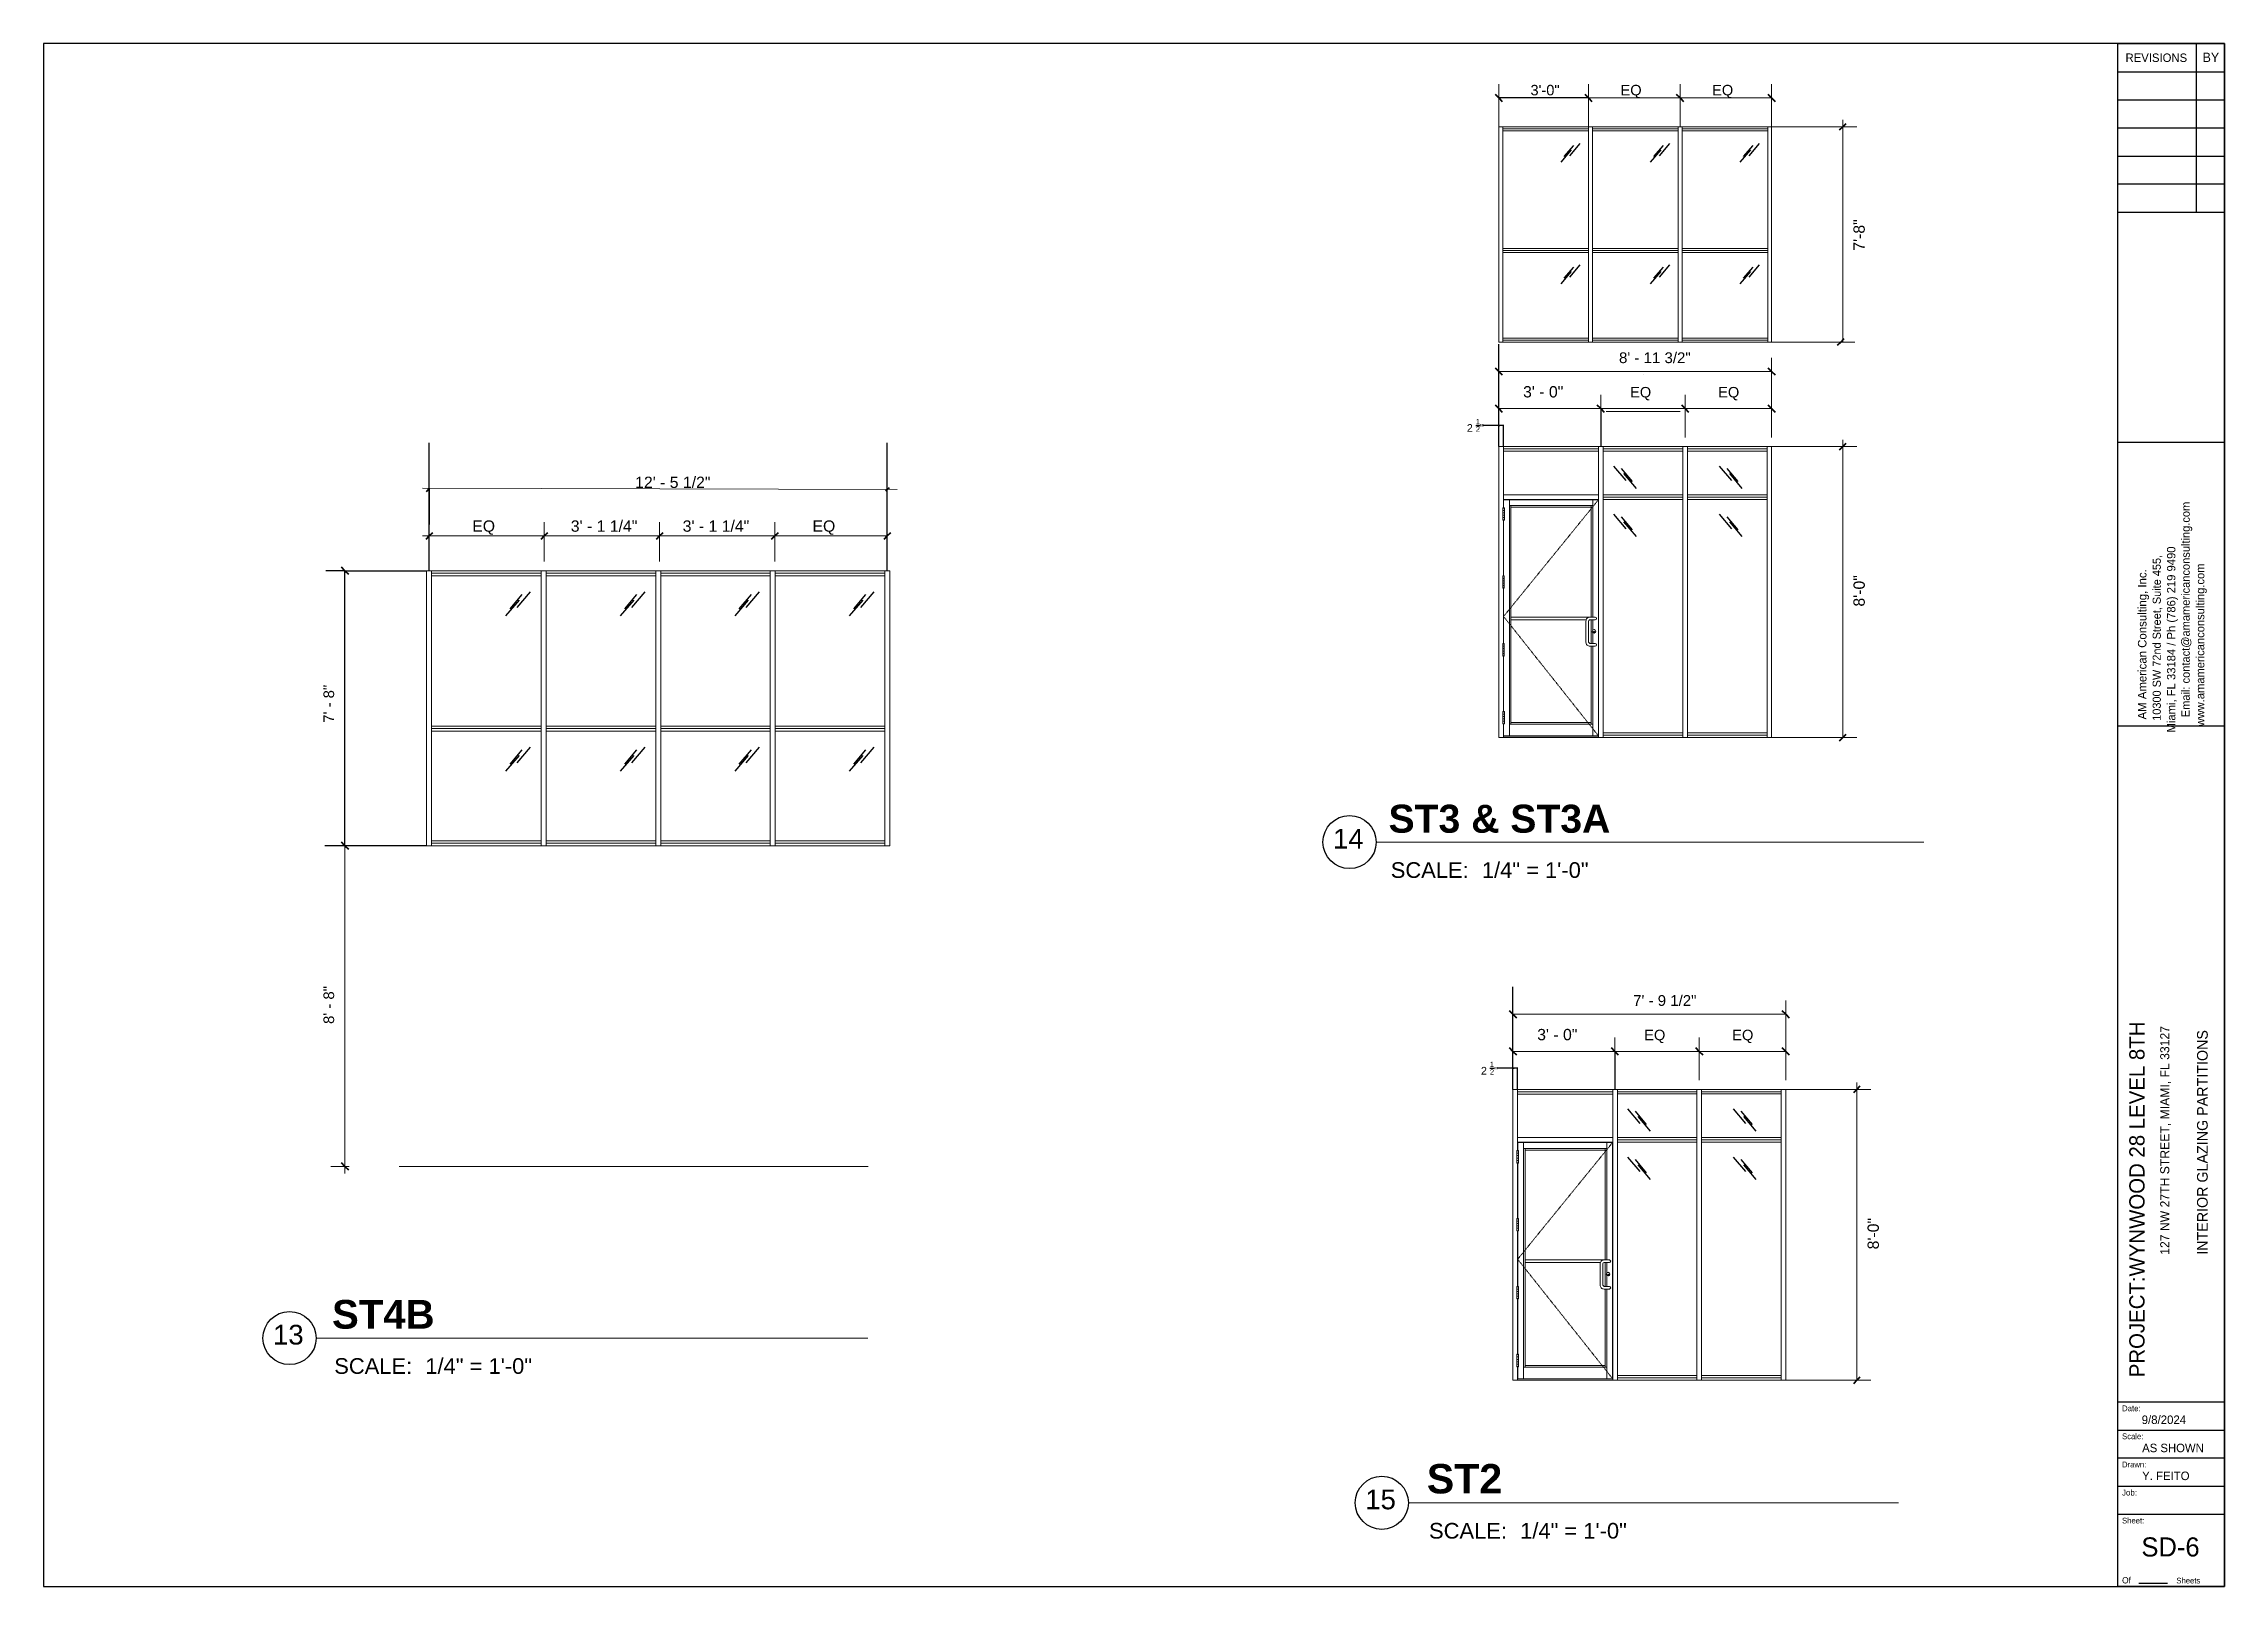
# Model space of a CAD drawing. Header units: inches. Extents: x -6061 to 13621, y -296 to 7483.
# Drawn here: x 4889 to 5596, y 5998 to 6498 of the extents above; entities that cross this region are included whole.
import ezdxf

# ---------------------------------------------------------------- set-up
doc = ezdxf.new("R2010")
doc.units = ezdxf.units.IN
doc.header["$MEASUREMENT"] = 0
doc.linetypes.add('HIDDEN', pattern=[0.375, 0.25, -0.125])
doc.layers.get('0').update_dxf_attribs({"linetype": 'CONTINUOUS'})
doc.layers.get('Defpoints').update_dxf_attribs({"color": 6, "linetype": 'CONTINUOUS', "lineweight": 15})
doc.styles.add('Arial$001H0', font='arial.ttf')
doc.styles.add('Arial$101H0', font='arialbd.ttf')
doc.styles.add('CIDFont+F1$001H0', font='')
doc.styles.add('CIDFont+F2$001H0', font='')
doc.styles.get('CIDFont+F1$001H0').set_extended_font_data('CIDFont+F1')
doc.styles.get('CIDFont+F2$001H0').set_extended_font_data('CIDFont+F2')
doc.dimstyles.get("Standard").update_dxf_attribs({"dimtxt": 0.18, "dimasz": 0.18, "dimexe": 0.18, "dimexo": 0.0625, "dimgap": 0.0625, "dimtad": 0, "dimtih": 1, "dimtoh": 1, "dimdec": 4, "dimzin": 0, "dimdsep": 46, "dimtxsty": 'Standard', "dimcen": 0.09, "dimadec": 0, "dimazin": 0, "dimtfac": 1, "dimtdec": 4, "dimtofl": 0, "dimtmove": 0, "dimatfit": 3, "dimfxl": 1, "dimtolj": 1, "dimtzin": 0, "dimlwd": -1, "dimlwe": -1, "dimarcsym": 0})

msp = doc.modelspace()

# ---------------------------------------------------------------- texts
at = {"color": 7, "true_color": 0x000007}
for s, height, style, p in [('REVISIONS', 2.745462, 'CIDFont+F1$001H0', (5564.18645, 6492.307)), ('BY', 3.001664, 'CIDFont+F1$001H0', (5589.20671, 6492.307)), ('3\'-0"', 3.40067, 'Arial$001H0', (5371.14046, 6481.47969)), ('EQ', 3.40067, 'Arial$001H0', (5400.34743, 6481.47969)), ('EQ', 3.40067, 'Arial$001H0', (5430.05967, 6481.47967)), ('8\' - 11 3/2"', 3.4905041, 'Arial$001H0', (5399.8727, 6394.62307)), ('3\' - 0"', 3.667117, 'Arial$001H0', (5368.75233, 6383.49024)), ('EQ', 3.40067, 'Arial$001H0', (5403.46237, 6383.49024)), ('EQ', 3.40067, 'Arial$001H0', (5432.02051, 6383.49024)), ('ST3 & ST3A', 9.087565, 'Arial$101H0', (5325.10523, 6242.31379)), ('14', 6.400615, 'Arial$001H0', (5307.07808, 6237.16101)), ('SCALE:', 5.086183, 'Arial$001H0', (5325.82605, 6227.65726)), ('1/4" = 1\'-0"', 5.0830544, 'Arial$001H0', (5355.37941, 6227.65726)), ('7\' - 9 1/2"', 3.4905041, 'Arial$001H0', (5404.44698, 6186.13604)), ('3\' - 0"', 3.667117, 'Arial$001H0', (5373.32662, 6175.00321)), ('EQ', 3.40067, 'Arial$001H0', (5408.03665, 6175.00321)), ('EQ', 3.40067, 'Arial$001H0', (5436.59479, 6175.00321)), ('ST4B', 9.315662, 'Arial$101H0', (4982.36967, 6081.44999)), ('13', 6.400615, 'Arial$001H0', (4963.2131, 6076.29704)), ('SCALE:', 5.086183, 'Arial$001H0', (4983.09248, 6066.79342)), ('1/4" = 1\'-0"', 5.0830544, 'Arial$001H0', (5012.64584, 6066.79342)), ('Date:', 1.885676, 'CIDFont+F1$001H0', (5563.05745, 6054.65001)), ('9/8/2024', 2.76745, 'CIDFont+F1$001H0', (5569.4281, 6050.52052)), ('Scale:', 1.867076, 'CIDFont+F1$001H0', (5563.05745, 6045.59524)), ('AS SHOWN', 2.746002, 'CIDFont+F1$001H0', (5569.58635, 6041.38737)), ('ST2', 9.54154, 'Arial$101H0', (5337.52701, 6028.01026)), ('Drawn:', 1.858902, 'CIDFont+F1$001H0', (5563.05745, 6036.46104)), ('Y. FEITO', 2.758454, 'CIDFont+F1$001H0', (5569.58635, 6032.33241)), ('15', 6.400615, 'Arial$001H0', (5317.54419, 6022.85748)), ('Job:', 1.920118, 'CIDFont+F1$001H0', (5563.05745, 6027.32685)), ('SCALE:', 5.086183, 'Arial$001H0', (5338.2478, 6013.35373)), ('1/4" = 1\'-0"', 5.0830544, 'Arial$001H0', (5367.8012, 6013.35373)), ('Sheet:', 1.863512, 'CIDFont+F1$001H0', (5563.05745, 6018.27208)), ('SD-6', 6.197286, 'CIDFont+F1$001H0', (5569.34121, 6007.55038)), ('Of', 2.05, 'CIDFont+F1$001H0', (5563.05745, 5998.81228)), ('Sheets', 1.85793, 'CIDFont+F1$001H0', (5580.69055, 5998.81228))]:
    msp.add_text(s, height=height, dxfattribs=dict(at, style=style)).set_placement(p)
for s, height, style, p in [('7\'-8"', 3.667117, 'Arial$001H0', (5479.5967, 6431.07898)), ('8\'-0"', 3.667117, 'Arial$001H0', (5479.5967, 6315.65361)), ('7\' - 8"', 3.456875, 'Arial$001H0', (4983.04681, 6277.99242)), ('8\' - 8"', 3.456875, 'Arial$001H0', (4983.04681, 6180.2816)), ('PROJECT:WYNWOOD 28 LEVEL 8TH', 4.9446233, 'CIDFont+F1$001H0', (5570.35545, 6065.69009)), ('127 NW 27TH STREET, MIAMI, FL 33127', 2.954715, 'CIDFont+F1$001H0', (5578.39817, 6105.40596)), ('INTERIOR GLAZING PARTITIONS', 3.4665729, 'CIDFont+F1$001H0', (5590.85224, 6105.40283)), ('8\'-0"', 3.667117, 'Arial$001H0', (5484.17098, 6107.16658))]:
    msp.add_text(s, height=height, rotation=90, dxfattribs=dict(at, style=style)).set_placement(p)
at = {"color": 7, "style": 'Arial$001H0'}
for s, height, p in [('12\' - 5 1/2"', 3.6671166, (5080.69339, 6354.13097)), ('EQ', 3.667117, (5027.85124, 6339.9358)), ('3\' - 1 1/4"', 3.6671166, (5059.83109, 6339.9358)), ('3\' - 1 1/4"', 3.6671166, (5096.12381, 6339.9358)), ('EQ', 3.667117, (5138.22579, 6339.9358))]:
    msp.add_text(s, height=height, dxfattribs=at).set_placement(p)
at = {"color": 146, "true_color": 0x105689, "style": 'CIDFont+F2$001H0'}
for s, height, p in [('Email: contact@amamericanconsulting.com', 2.6856395, (5585.02176, 6279.75208)), ('          10300 SW 72nd Street, Suite 455,', 2.6511926, (5575.63596, 6268.76193)), ('      Miami, FL 33184 / Ph (786) 219 9490', 2.7228606, (5580.36406, 6268.76193)), ('          AM American Consulting, Inc.', 2.766954, (5570.97949, 6268.76193)), ('        www.amamericanconsulting.com', 2.7028453, (5589.74736, 6268.76193))]:
    msp.add_text(s, height=height, rotation=90, dxfattribs=at).set_placement(p)

# ---------------------------------------------------------------- blocks, each defined once
blk = doc.blocks.new('*U52')
at = {"lineweight": 5, "ltscale": 0.5}
blk.add_line((22995, -3896.69), (23033.25, -3896.69), dxfattribs=at)
at = {"lineweight": 5}
for p, q in [((22995, -3896.69), (22995, -3992.69)), ((22995, -3898.44), (23033.25, -3898.44)), ((22995, -3990.94), (23033.25, -3990.94)), ((22995, -3992.69), (23033.25, -3992.69))]:
    blk.add_line(p, q, dxfattribs=at)
at = {"color": 8, "lineweight": 5}
for p, q in [((23033.25, -3897.56), (22995, -3897.56)), ((23033.25, -3951.81), (22995, -3951.81)), ((23033.25, -3991.81), (22995, -3991.81))]:
    blk.add_line(p, q, dxfattribs=at)
at = {"lineweight": 5}
for points in [[(23035, -3992.69), (23033.25, -3992.69), (23033.25, -3896.69), (23035, -3896.69)], [(23033.25, -3950.94), (22995, -3950.94), (22995, -3952.69), (23033.25, -3952.69)]]:
    blk.add_lwpolyline(points, close=True, dxfattribs=at)
at = {"color": 8, "ltscale": 0.008}
for points in [[(23025.57, -3906.92), (23020.85, -3912.47)], [(23026.54, -3904.97), (23022.32, -3909.95)], [(23029.44, -3904.04), (23024.77, -3909.55)], [(23026.54, -3959.22), (23022.32, -3964.2)], [(23029.44, -3958.29), (23024.77, -3963.8)], [(23025.57, -3961.17), (23020.85, -3966.72)]]:
    blk.add_lwpolyline(points, dxfattribs=at)
at = {"layer": 'Defpoints', "color": 6, "lineweight": 5}
blk.add_lwpolyline([(22995, -3896.69), (22993.25, -3896.69), (22993.25, -3992.69), (22995, -3992.69)], dxfattribs=at)
blk = doc.blocks.new('*U53')
at = {"lineweight": 5, "ltscale": 0.5}
blk.add_line((22995, -3896.69), (23033.25, -3896.69), dxfattribs=at)
at = {"lineweight": 5}
for p, q in [((22995, -3896.69), (22995, -3992.69)), ((22995, -3898.44), (23033.25, -3898.44)), ((22995, -3990.94), (23033.25, -3990.94)), ((22995, -3992.69), (23033.25, -3992.69))]:
    blk.add_line(p, q, dxfattribs=at)
at = {"color": 8, "lineweight": 5}
for p, q in [((23033.25, -3897.56), (22995, -3897.56)), ((23033.25, -3951.81), (22995, -3951.81)), ((23033.25, -3991.81), (22995, -3991.81))]:
    blk.add_line(p, q, dxfattribs=at)
at = {"lineweight": 5}
for points in [[(23035, -3992.69), (23033.25, -3992.69), (23033.25, -3896.69), (23035, -3896.69)], [(23033.25, -3950.94), (22995, -3950.94), (22995, -3952.69), (23033.25, -3952.69)]]:
    blk.add_lwpolyline(points, close=True, dxfattribs=at)
at = {"color": 8, "ltscale": 0.008}
for points in [[(23025.57, -3906.92), (23020.85, -3912.47)], [(23026.54, -3904.97), (23022.32, -3909.95)], [(23029.44, -3904.04), (23024.77, -3909.55)], [(23026.54, -3959.22), (23022.32, -3964.2)], [(23029.44, -3958.29), (23024.77, -3963.8)], [(23025.57, -3961.17), (23020.85, -3966.72)]]:
    blk.add_lwpolyline(points, dxfattribs=at)
at = {"layer": 'Defpoints', "color": 6, "lineweight": 5}
blk.add_lwpolyline([(22995, -3896.69), (22993.25, -3896.69), (22993.25, -3992.69), (22995, -3992.69)], dxfattribs=at)
blk = doc.blocks.new('*U54')
at = {"lineweight": 5, "ltscale": 0.5}
blk.add_line((22995, -3896.69), (23033.25, -3896.69), dxfattribs=at)
at = {"lineweight": 5}
for p, q in [((22995, -3896.69), (22995, -3992.69)), ((22995, -3898.44), (23033.25, -3898.44)), ((22995, -3990.94), (23033.25, -3990.94)), ((22995, -3992.69), (23033.25, -3992.69))]:
    blk.add_line(p, q, dxfattribs=at)
at = {"color": 8, "lineweight": 5}
for p, q in [((23033.25, -3897.56), (22995, -3897.56)), ((23033.25, -3951.81), (22995, -3951.81)), ((23033.25, -3991.81), (22995, -3991.81))]:
    blk.add_line(p, q, dxfattribs=at)
at = {"lineweight": 5}
for points in [[(23035, -3992.69), (23033.25, -3992.69), (23033.25, -3896.69), (23035, -3896.69)], [(23033.25, -3950.94), (22995, -3950.94), (22995, -3952.69), (23033.25, -3952.69)]]:
    blk.add_lwpolyline(points, close=True, dxfattribs=at)
at = {"color": 8, "ltscale": 0.008}
for points in [[(23025.57, -3906.92), (23020.85, -3912.47)], [(23026.54, -3904.97), (23022.32, -3909.95)], [(23029.44, -3904.04), (23024.77, -3909.55)], [(23026.54, -3959.22), (23022.32, -3964.2)], [(23029.44, -3958.29), (23024.77, -3963.8)], [(23025.57, -3961.17), (23020.85, -3966.72)]]:
    blk.add_lwpolyline(points, dxfattribs=at)
at = {"layer": 'Defpoints', "color": 6, "lineweight": 5}
blk.add_lwpolyline([(22995, -3896.69), (22993.25, -3896.69), (22993.25, -3992.69), (22995, -3992.69)], dxfattribs=at)
blk = doc.blocks.new('*U55')
at = {"lineweight": 5, "ltscale": 0.5}
blk.add_line((22995, -3896.69), (23033.25, -3896.69), dxfattribs=at)
at = {"color": 8, "lineweight": 5}
for p, q in [((23033.25, -3897.56), (22995, -3897.56)), ((23033.25, -3951.81), (22995, -3951.81)), ((23033.25, -3991.81), (22995, -3991.81))]:
    blk.add_line(p, q, dxfattribs=at)
at = {"lineweight": 5}
for p, q in [((22995, -3898.44), (23033.25, -3898.44)), ((22995, -3990.94), (23033.25, -3990.94)), ((22995, -3992.69), (23033.25, -3992.69))]:
    blk.add_line(p, q, dxfattribs=at)
for points in [[(22995, -3992.69), (22993.25, -3992.69), (22993.25, -3896.69), (22995, -3896.69)], [(23035, -3992.69), (23033.25, -3992.69), (23033.25, -3896.69), (23035, -3896.69)], [(23033.25, -3950.94), (22995, -3950.94), (22995, -3952.69), (23033.25, -3952.69)]]:
    blk.add_lwpolyline(points, close=True, dxfattribs=at)
at = {"color": 8, "ltscale": 0.008}
for points in [[(23025.57, -3906.92), (23020.85, -3912.47)], [(23026.54, -3904.97), (23022.32, -3909.95)], [(23029.44, -3904.04), (23024.77, -3909.55)], [(23026.54, -3959.22), (23022.32, -3964.2)], [(23029.44, -3958.29), (23024.77, -3963.8)], [(23025.57, -3961.17), (23020.85, -3966.72)]]:
    blk.add_lwpolyline(points, dxfattribs=at)
blk = doc.blocks.new('*U51')
at = {"lineweight": 5}
for p, q in [((22993.25, -3884.44), (23032.75, -3884.44)), ((22993.25, -3884.44), (22993.25, -3994.44)), ((22995, -3884.44), (22995, -3994.44)), ((22995, -3886.19), (23031, -3886.19)), ((22995, -3904.44), (23031, -3904.44)), ((22997.82, -3906.76), (22997.82, -3948.94)), ((23031.25, -3907.59), (23030.65, -3907.59)), ((23031.25, -3907.59), (23031.25, -3912.29)), ((23031.29, -3933.27), (23030.69, -3933.27)), ((23031.29, -3933.27), (23031.29, -3937.97)), ((23031.29, -3958.95), (23030.69, -3958.95)), ((23031.29, -3958.95), (23031.29, -3963.65)), ((23031.25, -3984.63), (23030.65, -3984.63)), ((23031.25, -3984.63), (23031.25, -3989.33)), ((23032.75, -3994.44), (22993.25, -3994.44)), ((23031, -3993.94), (22995, -3993.94))]:
    blk.add_line(p, q, dxfattribs=at)
at = {"lineweight": 5, "extrusion": (0, 1, 0)}
for p, q in [((23031, -3907.59), (23031, -3884.44)), ((23032.75, -3994.44), (23032.75, -3884.44)), ((22995.04, -3993.86), (22995.04, -3904.51)), ((22995.04, -3904.51), (23030.96, -3904.51)), ((22997.22, -3948.94), (22997.22, -3904.56)), ((22997.22, -3906.76), (23028.78, -3906.76)), ((22997.82, -3907.39), (23028.18, -3907.39)), ((23028.18, -3989.43), (23028.18, -3906.76)), ((23028.78, -3993.86), (23028.78, -3904.51)), ((23030.65, -3907.69), (23031.25, -3907.69)), ((23030.65, -3908.59), (23031.25, -3908.59)), ((23030.96, -3907.59), (23030.96, -3904.51)), ((23031.25, -3909.49), (23030.65, -3909.49)), ((23031.25, -3910.39), (23030.65, -3910.39)), ((23031.25, -3911.29), (23030.65, -3911.29)), ((23030.65, -3912.19), (23031.25, -3912.19)), ((23030.96, -3933.27), (23030.96, -3912.29)), ((23031, -3933.27), (23031, -3912.29)), ((23030.69, -3933.37), (23031.29, -3933.37)), ((23030.69, -3934.27), (23031.29, -3934.27)), ((23031.29, -3935.17), (23030.69, -3935.17)), ((23031.29, -3936.07), (23030.69, -3936.07)), ((23031.29, -3936.97), (23030.69, -3936.97)), ((23030.69, -3937.87), (23031.29, -3937.87)), ((23030.96, -3958.95), (23030.96, -3937.97)), ((23031, -3958.95), (23031, -3937.97)), ((22997.22, -3953.8), (22997.22, -3949.94)), ((22997.82, -3958.94), (22997.82, -3949.94)), ((22997.22, -3958.94), (22997.22, -3954.8)), ((22997.22, -3993.86), (22997.22, -3959.94)), ((22997.82, -3989.43), (22997.82, -3959.94)), ((23030.69, -3959.05), (23031.29, -3959.05)), ((23030.69, -3959.95), (23031.29, -3959.95)), ((23031.29, -3960.85), (23030.69, -3960.85)), ((23031.29, -3961.75), (23030.69, -3961.75)), ((23031.29, -3962.65), (23030.69, -3962.65)), ((23030.69, -3963.55), (23031.29, -3963.55)), ((23030.96, -3984.63), (23030.96, -3963.65)), ((23031, -3984.63), (23031, -3963.65)), ((22997.22, -3989.43), (23028.78, -3989.43)), ((22997.82, -3988.8), (23028.18, -3988.8)), ((23025.71, -3989.37), (23025.71, -3989.37)), ((23030.65, -3984.73), (23031.25, -3984.73)), ((23031.25, -3985.63), (23030.65, -3985.63)), ((23031.25, -3986.53), (23030.65, -3986.53)), ((23031.25, -3987.43), (23030.65, -3987.43)), ((23030.65, -3988.33), (23031.25, -3988.33)), ((23030.65, -3989.23), (23031.25, -3989.23)), ((23030.96, -3993.86), (23030.96, -3989.33)), ((23031, -3994.44), (23031, -3989.33)), ((22995.04, -3993.86), (23030.96, -3993.86))]:
    blk.add_line(p, q, dxfattribs=at)
at = {"color": 8, "lineweight": 5}
blk.add_line((23031, -3885.31), (22995, -3885.31), dxfattribs=at)
at = {"lineweight": 5, "ltscale": 0.5}
blk.add_line((22995, -3902.69), (23031, -3902.69), dxfattribs=at)
at = {"color": 251, "linetype": 'HIDDEN', "lineweight": 5, "true_color": 0x636466}
for q in [(22995.04, -3904.51), (22995.04, -3993.86)]:
    blk.add_line((23030.96, -3948.67), q, dxfattribs=at)
at = {"color": 1, "lineweight": 5}
for p, q in [((22998.29, -3948.94), (23028.18, -3948.94)), ((22999.7, -3949.94), (23028.18, -3949.94))]:
    blk.add_line(p, q, dxfattribs=at)
at = {"lineweight": 5}
for points in [[(23031.25, -3912.29), (23030.65, -3912.29), (23030.65, -3907.59)], [(23031.29, -3937.97), (23030.69, -3937.97), (23030.69, -3933.27)], [(23031.29, -3963.65), (23030.69, -3963.65), (23030.69, -3958.95)], [(23031.25, -3989.33), (23030.65, -3989.33), (23030.65, -3984.63)]]:
    blk.add_lwpolyline(points, dxfattribs=at)
at = {"color": 1, "lineweight": 5}
blk.add_lwpolyline([(22998.29, -3948.94), (22996.29, -3948.94, 1), (22996.29, -3949.94), (22998.29, -3949.94, -0.414214), (22998.79, -3950.44), (22998.79, -3958.44), (22998.29, -3958.94), (22996.29, -3958.94, 1), (22996.29, -3959.94), (22998.29, -3959.94, 0.414214), (22999.79, -3958.44), (22999.79, -3950.44, 0.414214)], format="xyb", close=True, dxfattribs=at)
at = {"lineweight": 5}
blk.add_polyline3d([(22997.36, -3954.35, 0), (22997.31, -3954.35, 0), (22997.31, -3954.64, 0), (22997.36, -3954.64, 0)], close=True, dxfattribs=at)
for centre, radius in [((22996.76, -3954.3), 0.682), ((22996.76, -3954.3), 0.635), ((22996.76, -3954.52), 0.218)]:
    blk.add_circle(centre, radius, dxfattribs=at)
for centre, start, end in [((22996.75, -3954.54), 104.39871, 255.60129), ((22997.33, -3954.54), 284.39871, 75.60129)]:
    blk.add_arc(centre, 0.0919, start, end, dxfattribs=at)
blk = doc.blocks.new('_CLOSEDFILLED')
at = {"color": 0, "lineweight": -2, "true_color": 0x000000}
blk.add_line((-1, 0), (-2, 0), dxfattribs=at)
blk.add_solid([(-1, 0.2), (0, 0), (-1, 0.2), (-1, -0.2)], dxfattribs=at)
blk = doc.blocks.new('*D76')
at = {"color": 0, "transparency": 16777216}
for p, q in [((5365.46, 6165.95), (5360.48, 6165.95)), ((5365.46, 6159.13), (5365.46, 6166.13)), ((5366.78, 6165.95), (5365.64, 6165.95)), ((5366.96, 6159.13), (5366.96, 6166.13))]:
    blk.add_line(p, q, dxfattribs=at)
at = {"layer": 'Defpoints', "color": 0, "transparency": 16777216}
for p in [(5365.46, 6165.95), (5365.46, 6159.07), (5366.96, 6159.07)]:
    blk.add_point(p, dxfattribs=at)
at = {"color": 0, "transparency": 16777216, "xscale": 0.18, "yscale": 0.18, "zscale": 0.18, "rotation": 180}
blk.add_blockref('_CLOSEDFILLED', (5365.46, 6165.95), dxfattribs=at)
at = {"color": 0, "transparency": 16777216, "xscale": 0.18, "yscale": 0.18, "zscale": 0.18}
blk.add_blockref('_CLOSEDFILLED', (5366.96, 6165.95), dxfattribs=at)
at = {"color": 0, "transparency": 16777216, "insert": (5357.83, 6165.95), "char_height": 2.5, "attachment_point": 5, "style": 'Arial$001H0'}
blk.add_mtext('2 {\\H0.7x;\\S1/2;}"', dxfattribs=at)
blk = doc.blocks.new('*D77')
at = {"color": 0, "transparency": 16777216}
for p, q in [((5360.89, 6374.44), (5355.9, 6374.44)), ((5360.89, 6367.61), (5360.89, 6374.62)), ((5362.21, 6374.44), (5361.07, 6374.44)), ((5362.39, 6367.61), (5362.39, 6374.62))]:
    blk.add_line(p, q, dxfattribs=at)
at = {"layer": 'Defpoints', "color": 0, "transparency": 16777216}
for p in [(5360.89, 6374.44), (5360.89, 6367.55), (5362.39, 6367.55)]:
    blk.add_point(p, dxfattribs=at)
at = {"color": 0, "transparency": 16777216, "xscale": 0.18, "yscale": 0.18, "zscale": 0.18, "rotation": 180}
blk.add_blockref('_CLOSEDFILLED', (5360.89, 6374.44), dxfattribs=at)
at = {"color": 0, "transparency": 16777216, "xscale": 0.18, "yscale": 0.18, "zscale": 0.18}
blk.add_blockref('_CLOSEDFILLED', (5362.39, 6374.44), dxfattribs=at)
at = {"color": 0, "transparency": 16777216, "insert": (5353.26, 6374.44), "char_height": 2.5, "attachment_point": 5, "style": 'Arial$001H0'}
blk.add_mtext('2 {\\H0.7x;\\S1/2;}"', dxfattribs=at)

# ---------------------------------------------------------------- dimensions: what is measured, and where the dimension line sits
at = {"color": 7}
for base, p1, p2, picture, middle in [((5360.88611, 6374.43613), (5362.38717, 6367.55231), (5360.88611, 6367.55231), '*D77', (5353.25911, 6374.43613)), ((5365.46039, 6165.94911), (5366.96146, 6159.06528), (5365.46039, 6159.06528), '*D76', (5357.83339, 6165.94911))]:
    dim = msp.add_linear_dim(base=base, p1=p1, p2=p2, angle=180, text='2 {\\H0.7x;\\S1/2;}"', dimstyle='Standard', override={"dimtxt": 2.5, "dimzin": 8, "dimtxsty": 'Arial$001H0', "dimtdec": 2, "dimtofl": 1, "dimtolj": 0, "dimtzin": 8}, dxfattribs=at)
    dim.commit()
    dim.dimension.update_dxf_attribs({"geometry": picture, "text_midpoint": middle, "dimtype": 160})

# ---------------------------------------------------------------- linework, layer by layer
at = {"color": 7, "linetype": 'Continuous', "lineweight": 25, "true_color": 0x000007}
for p, q in [((5561.62757, 6498.25415), (5596.25808, 6498.25415)), ((5561.62757, 6498.25412), (5561.62757, 5997.85915)), ((5587.12388, 6498.25412), (5587.12388, 6443.60783)), ((5561.62757, 6489.11994), (5596.25808, 6489.11994)), ((5561.62757, 6479.98575), (5596.25808, 6479.98575)), ((5561.62757, 6470.93099), (5596.25808, 6470.93099)), ((5561.62757, 6461.7968), (5596.25808, 6461.7968)), ((5561.62757, 6452.74202), (5596.25808, 6452.74202)), ((5561.62757, 6443.60783), (5596.25808, 6443.60783)), ((5561.62757, 6369.02515), (5596.25808, 6369.02515)), ((5561.62757, 6369.02515), (5596.25808, 6369.02515)), ((5561.62757, 6276.96836), (5596.25808, 6276.96836)), ((5596.25808, 6057.58883), (5561.62757, 6057.58883)), ((5596.25808, 6048.45464), (5561.62757, 6048.45464)), ((5596.25808, 6039.39987), (5561.62757, 6039.39987)), ((5596.25808, 6030.26568), (5561.62757, 6030.26568)), ((5596.25808, 6021.21091), (5561.62757, 6021.21091)), ((5568.45836, 5998.89171), (5577.83084, 5998.89171))]:
    msp.add_line(p, q, dxfattribs=at)
at = {"color": 7, "linetype": 'Continuous', "lineweight": 40, "true_color": 0x000007}
for p, q in [((5360.88611, 6480.62256), (5359.76484, 6481.74382)), ((5360.88611, 6480.62256), (5362.00738, 6479.50129)), ((5389.9623, 6480.62256), (5388.84103, 6481.74382)), ((5389.9623, 6480.62256), (5391.08357, 6479.50129)), ((5419.67454, 6480.62256), (5418.55327, 6481.74382)), ((5419.67454, 6480.62255), (5418.55327, 6481.74381)), ((5419.67454, 6480.62256), (5420.7958, 6479.50129)), ((5419.67454, 6480.62255), (5420.7958, 6479.50128)), ((5449.38677, 6480.62255), (5448.2655, 6481.74381)), ((5449.38677, 6480.62255), (5450.50804, 6479.50128)), ((5472.45283, 6471.25196), (5471.33157, 6470.13069)), ((5472.45283, 6471.25196), (5473.5741, 6472.37322)), ((5471.81679, 6401.46909), (5472.93806, 6402.59036)), ((5471.81679, 6401.46909), (5470.69553, 6400.34783)), ((5360.88611, 6391.89982), (5359.76484, 6393.02109)), ((5360.88611, 6391.89982), (5362.00738, 6390.77855)), ((5449.38677, 6391.89982), (5448.2655, 6393.02109)), ((5449.38677, 6391.89982), (5450.50804, 6390.77855)), ((5360.88611, 6379.88625), (5359.76484, 6381.00751)), ((5360.88611, 6379.88625), (5362.00738, 6378.76498)), ((5393.94831, 6379.88625), (5392.82704, 6381.00751)), ((5393.94831, 6379.88625), (5392.82704, 6381.00751)), ((5393.94831, 6379.88625), (5395.06958, 6378.76498)), ((5393.94831, 6379.88625), (5395.06958, 6378.76498)), ((5421.3264, 6379.88625), (5420.20513, 6381.00751)), ((5421.3264, 6379.88625), (5422.44767, 6378.76498)), ((5449.38677, 6379.88625), (5448.2655, 6381.00751)), ((5449.38677, 6379.88625), (5450.50804, 6378.76498)), ((5472.45283, 6367.55231), (5471.33157, 6366.43104)), ((5472.45283, 6367.55231), (5473.5741, 6368.67358)), ((5013.99177, 6354.03242), (5012.8705, 6352.91115)), ((5163.05726, 6354.20089), (5161.936, 6353.07962)), ((5013.91168, 6338.57495), (5015.03294, 6339.69622)), ((5051.23385, 6338.57495), (5052.35511, 6339.69622)), ((5088.63611, 6338.57495), (5089.75738, 6339.69622)), ((5126.03837, 6338.57495), (5127.15964, 6339.69622)), ((5162.49663, 6338.57495), (5163.6179, 6339.69622)), ((5013.91168, 6338.57495), (5012.79041, 6337.45368)), ((5051.23385, 6338.57495), (5050.11258, 6337.45368)), ((5088.63611, 6338.57495), (5087.51484, 6337.45368)), ((5126.03837, 6338.57495), (5124.83702, 6337.45368)), ((5162.49663, 6338.57495), (5161.37536, 6337.45368)), ((4986.57094, 6327.28219), (4985.44968, 6328.40346)), ((4986.57094, 6327.28219), (4987.69221, 6326.16092)), ((5472.45283, 6273.20024), (5471.33157, 6271.99889)), ((5472.45283, 6273.20024), (5473.5741, 6274.32151)), ((4986.57094, 6238.10719), (4985.44968, 6239.22846)), ((4986.57094, 6238.10719), (4987.69221, 6236.98592)), ((5365.46039, 6183.41279), (5364.33912, 6184.53406)), ((5365.46039, 6183.41279), (5366.58166, 6182.29153)), ((5453.96105, 6183.41279), (5452.83979, 6184.53406)), ((5453.96105, 6183.41279), (5455.08232, 6182.29153)), ((5365.46039, 6171.39922), (5364.33912, 6172.52049)), ((5365.46039, 6171.39922), (5366.58166, 6170.27795)), ((5398.52259, 6171.39922), (5397.40132, 6172.52049)), ((5398.52259, 6171.39922), (5397.40132, 6172.52049)), ((5398.52259, 6171.39922), (5399.64386, 6170.27795)), ((5398.52259, 6171.39922), (5399.64386, 6170.27795)), ((5425.90068, 6171.39922), (5424.77942, 6172.52049)), ((5425.90068, 6171.39922), (5427.02195, 6170.27795)), ((5453.96105, 6171.39922), (5452.83979, 6172.52049)), ((5453.96105, 6171.39922), (5455.08232, 6170.27795)), ((5477.02712, 6159.06528), (5475.90585, 6157.94401)), ((5477.02712, 6159.06528), (5478.14838, 6160.18655)), ((4986.57094, 6134.06963), (4985.44968, 6135.1909)), ((4986.57094, 6134.06963), (4987.69221, 6132.94836)), ((5477.02712, 6064.71321), (5475.90585, 6063.51186)), ((5477.02712, 6064.71321), (5478.14838, 6065.83448))]:
    msp.add_line(p, q, dxfattribs=at)
at = {"color": 7, "linetype": 'Continuous', "lineweight": 9, "true_color": 0x000007}
for p, q in [((5360.88611, 6480.62256), (5360.88611, 6485.10763)), ((5360.88611, 6480.62256), (5360.88611, 6471.25197)), ((5389.9623, 6480.62256), (5389.9623, 6485.10763)), ((5389.9623, 6480.62256), (5389.9623, 6471.25197)), ((5419.67454, 6480.62256), (5389.9623, 6480.62256)), ((5419.67454, 6480.62256), (5419.67454, 6485.10763)), ((5419.67454, 6480.62255), (5419.67454, 6485.10761)), ((5419.67454, 6480.62256), (5419.67454, 6471.25197)), ((5419.67454, 6480.62255), (5419.67454, 6471.25196)), ((5449.38677, 6480.62255), (5419.67454, 6480.62255)), ((5449.38677, 6480.62255), (5449.38677, 6485.10761)), ((5449.38677, 6480.62255), (5449.38677, 6471.25196)), ((5472.45283, 6473.49449), (5472.45283, 6401.46909)), ((5472.45283, 6471.25196), (5449.38677, 6471.25196)), ((5472.45283, 6471.25196), (5477.01799, 6471.25196)), ((5471.81679, 6401.46909), (5448.75073, 6401.46909)), ((5449.38677, 6391.89982), (5449.38677, 6396.38489)), ((5471.81679, 6401.46909), (5476.38195, 6401.46909)), ((5449.38677, 6391.89982), (5360.88611, 6391.89982)), ((5407.75157, 6390.92316), (5407.75157, 6390.92316)), ((5449.38677, 6391.89982), (5449.38677, 6370.51566)), ((5393.94831, 6379.88625), (5393.94831, 6384.37131)), ((5393.94831, 6379.88625), (5393.94831, 6384.37131)), ((5421.3264, 6379.88625), (5421.3264, 6384.37132)), ((5449.38677, 6379.88625), (5449.38677, 6384.37131)), ((5396.19084, 6379.88625), (5360.88611, 6379.88625)), ((5428.6275, 6379.88625), (5391.70578, 6379.88625)), ((5395.65791, 6378.90958), (5419.68506, 6378.90958)), ((5421.3264, 6379.88625), (5421.3264, 6370.51566)), ((5449.38677, 6379.88625), (5428.6275, 6379.88625)), ((5449.38677, 6379.88625), (5449.38677, 6370.51566)), ((5472.45283, 6367.55231), (5449.38677, 6367.55231)), ((5472.45283, 6369.79484), (5472.45283, 6273.2057)), ((5472.45283, 6367.55231), (5477.01799, 6367.55231)), ((5407.75157, 6366.9761), (5407.75157, 6366.9761)), ((5011.74923, 6354.03242), (5165.68317, 6353.63196)), ((5013.99177, 6354.03242), (5013.91168, 6330.32563)), ((5013.91168, 6338.57495), (5013.91168, 6343.06002)), ((5051.23385, 6338.57495), (5051.23385, 6343.06002)), ((5088.63611, 6338.57495), (5088.63611, 6343.06002)), ((5126.03837, 6338.57495), (5126.03837, 6343.06002)), ((5011.66914, 6338.57495), (5051.23385, 6338.57495)), ((5013.91168, 6338.57495), (5013.91168, 6330.32563)), ((5051.23385, 6338.57495), (5088.63611, 6338.57495)), ((5051.23385, 6338.57495), (5051.23385, 6330.32563)), ((5088.63611, 6338.57495), (5126.03837, 6338.57495)), ((5088.63611, 6338.57495), (5088.63611, 6330.32563)), ((5126.03837, 6338.57495), (5162.49663, 6338.57495)), ((5126.03837, 6338.57495), (5126.03837, 6330.32563)), ((5472.45283, 6273.20024), (5449.38677, 6273.20024)), ((5472.45283, 6273.20024), (5477.01799, 6273.20024)), ((4986.57094, 6131.8271), (4986.57094, 6238.10719)), ((5321.06534, 6239.27071), (5498.78615, 6239.27071)), ((5453.96105, 6183.41279), (5365.46039, 6183.41279)), ((5453.96105, 6183.41279), (5453.96105, 6187.89786)), ((5453.96105, 6183.41279), (5453.96105, 6162.02863)), ((5400.76513, 6171.39922), (5365.46039, 6171.39922)), ((5433.20178, 6171.39922), (5396.28006, 6171.39922)), ((5398.52259, 6171.39922), (5398.52259, 6175.88429)), ((5398.52259, 6171.39922), (5398.52259, 6175.88429)), ((5425.90068, 6171.39922), (5425.90068, 6175.88429)), ((5425.90068, 6171.39922), (5425.90068, 6162.02863)), ((5453.96105, 6171.39922), (5433.20178, 6171.39922)), ((5453.96105, 6171.39922), (5453.96105, 6175.88429)), ((5453.96105, 6171.39922), (5453.96105, 6162.02863)), ((5477.02712, 6159.06528), (5453.96105, 6159.06528)), ((5477.02712, 6161.30782), (5477.02712, 6064.71867)), ((5477.02712, 6159.06528), (5481.59227, 6159.06528)), ((4986.57094, 6134.06963), (4982.00578, 6134.06963)), ((4986.57094, 6134.06963), (4987.93248, 6134.06963)), ((4977.20035, 6078.40674), (5156.20262, 6078.40674)), ((5477.02712, 6064.71321), (5453.96105, 6064.71321)), ((5477.02712, 6064.71321), (5481.59227, 6064.71321)), ((5331.53145, 6024.96718), (5490.59118, 6024.96718))]:
    msp.add_line(p, q, dxfattribs=at)
for p, q in [((5389.9623, 6480.62256), (5360.88611, 6480.62256)), ((5360.88611, 6386.08055), (5360.88611, 6400.81725)), ((5360.88611, 6367.55231), (5360.88611, 6386.08055)), ((5393.94831, 6379.88625), (5393.94831, 6367.55231)), ((5013.87163, 6327.28219), (5013.87163, 6368.82183)), ((5162.49663, 6327.28219), (5162.49663, 6368.82183)), ((4986.57094, 6327.28219), (4980.36735, 6327.28219)), ((4986.57094, 6238.10719), (4986.57094, 6327.28219)), ((4986.57094, 6327.28219), (5013.05884, 6327.28219)), ((5013.05884, 6238.10719), (4980.00919, 6238.10719)), ((5365.46039, 6177.59352), (5365.46039, 6192.33022)), ((5365.46039, 6159.06528), (5365.46039, 6177.59352)), ((5398.52259, 6171.39922), (5398.52259, 6159.06528))]:
    msp.add_line(p, q)
at = {"lineweight": 5, "ltscale": 0.5}
for p, q in [((5427.57587, 6367.55231), (5394.76709, 6367.55231)), ((5449.38677, 6367.55231), (5427.57587, 6367.55231)), ((5432.15015, 6159.06528), (5399.34137, 6159.06528)), ((5453.96105, 6159.06528), (5432.15015, 6159.06528))]:
    msp.add_line(p, q, dxfattribs=at)
at = {"lineweight": 5}
for p, q in [((5420.57587, 6367.55232), (5420.57587, 6273.20024)), ((5420.57587, 6366.05123), (5394.76709, 6366.05123)), ((5427.57587, 6366.05123), (5422.07693, 6366.05123)), ((5447.88571, 6366.05123), (5427.57587, 6366.05123)), ((5420.57587, 6274.7013), (5394.76709, 6274.7013)), ((5427.57587, 6273.20024), (5394.76709, 6273.20024)), ((5427.57587, 6274.7013), (5422.07693, 6274.7013)), ((5447.88571, 6274.7013), (5427.57587, 6274.7013)), ((5449.38677, 6273.20024), (5427.57587, 6273.20024)), ((5425.15015, 6157.5642), (5399.34137, 6157.5642)), ((5425.15016, 6159.06529), (5425.15015, 6064.71321)), ((5432.15016, 6157.5642), (5426.65121, 6157.5642)), ((5452.46, 6157.5642), (5432.15016, 6157.5642)), ((5425.15015, 6066.21427), (5399.34137, 6066.21427)), ((5432.15015, 6064.71321), (5399.34137, 6064.71321)), ((5432.15016, 6066.21427), (5426.65121, 6066.21427)), ((5453.96105, 6064.71321), (5432.15015, 6064.71321)), ((5452.46, 6066.21427), (5432.15016, 6066.21427))]:
    msp.add_line(p, q, dxfattribs=at)
at = {"color": 8, "lineweight": 5}
for p, q in [((5394.76709, 6366.80178), (5420.57587, 6366.80178)), ((5422.07693, 6366.80178), (5427.57587, 6366.80178)), ((5427.57587, 6366.80178), (5447.88571, 6366.80178)), ((5394.76709, 6351.14789), (5420.57587, 6351.1479)), ((5422.07693, 6351.1479), (5447.88571, 6351.1479)), ((5394.76709, 6273.95075), (5420.57587, 6273.95075)), ((5422.07693, 6273.95075), (5427.57587, 6273.95075)), ((5427.57587, 6273.95075), (5447.88571, 6273.95075)), ((5399.34137, 6158.31475), (5425.15015, 6158.31475)), ((5426.65121, 6158.31475), (5432.15016, 6158.31475)), ((5432.15016, 6158.31475), (5452.46, 6158.31475)), ((5399.34137, 6142.66087), (5425.15015, 6142.66087)), ((5426.65121, 6142.66087), (5452.46, 6142.66087)), ((5399.34137, 6065.46372), (5425.15015, 6065.46372)), ((5426.65121, 6065.46372), (5432.15016, 6065.46372)), ((5432.15016, 6065.46372), (5452.46, 6065.46372))]:
    msp.add_line(p, q, dxfattribs=at)
at = {"color": 7, "linetype": 'Continuous', "lineweight": 18, "true_color": 0x000007}
for p, q in [((5004.19085, 6134.06963), (5156.28271, 6134.06963)), ((5156.28271, 6134.06963), (5004.19085, 6134.06963))]:
    msp.add_line(p, q, dxfattribs=at)
msp.add_lwpolyline([(4888.80308, 5997.85915), (5596.25808, 5997.85915), (5596.25808, 6498.25415), (4888.80308, 6498.25415)], close=True)
at = {"color": 7, "linetype": 'Continuous', "lineweight": 25, "true_color": 0x000007}
for points in [[(5596.25808, 6498.25412), (5596.25808, 5997.85915), (5561.62757, 5997.85915)], [(5596.25808, 5997.85915), (5596.25808, 6498.25412), (5587.12388, 6498.25412)]]:
    msp.add_lwpolyline(points, dxfattribs=at)
at = {"lineweight": 5}
for points in [[(5393.26603, 6273.20024), (5394.76709, 6273.20024), (5394.76709, 6367.55231), (5393.26603, 6367.55231)], [(5420.57587, 6273.20024), (5422.07693, 6273.20024), (5422.07693, 6367.55231), (5420.57587, 6367.55231)], [(5447.88571, 6273.20024), (5449.38677, 6273.20024), (5449.38677, 6367.55231), (5447.88571, 6367.55231)], [(5397.84031, 6064.71321), (5399.34137, 6064.71321), (5399.34137, 6159.06528), (5397.84031, 6159.06528)], [(5425.15015, 6064.71321), (5426.65121, 6064.71321), (5426.65121, 6159.06528), (5425.15015, 6159.06528)], [(5452.46, 6064.71321), (5453.96105, 6064.71321), (5453.96105, 6159.06528), (5452.46, 6159.06528)]]:
    msp.add_lwpolyline(points, close=True, dxfattribs=at)
at = {"color": 8, "ltscale": 0.008}
for points in [[(5398.03451, 6361.24432), (5402.04523, 6356.51558)], [(5400.52354, 6360.4471), (5404.14699, 6356.17495)], [(5432.34435, 6361.24433), (5436.35507, 6356.51558)], [(5434.83339, 6360.4471), (5438.45684, 6356.17495)], [(5401.35992, 6358.77844), (5405.40471, 6354.00952)], [(5435.66976, 6358.77844), (5439.71455, 6354.00952)], [(5398.03451, 6345.59046), (5402.04523, 6340.86172)], [(5400.52354, 6344.79324), (5404.14699, 6340.52109)], [(5401.35992, 6343.12458), (5405.40471, 6338.35566)], [(5432.34435, 6345.59046), (5436.35507, 6340.86172)], [(5434.83339, 6344.79324), (5438.45684, 6340.52109)], [(5435.66976, 6343.12458), (5439.71455, 6338.35566)], [(5402.60879, 6152.7573), (5406.61951, 6148.02855)], [(5405.09783, 6151.96007), (5408.72128, 6147.68792)], [(5405.9342, 6150.29141), (5409.97899, 6145.52249)], [(5436.91863, 6152.7573), (5440.92935, 6148.02855)], [(5439.40767, 6151.96007), (5443.03112, 6147.68793)], [(5440.24404, 6150.29142), (5444.28883, 6145.52249)], [(5402.60879, 6137.10343), (5406.61951, 6132.37469)], [(5405.09783, 6136.30621), (5408.72128, 6132.03406)], [(5405.9342, 6134.63755), (5409.97899, 6129.86863)], [(5436.91863, 6137.10344), (5440.92935, 6132.37469)], [(5439.40767, 6136.30621), (5443.03112, 6132.03407)], [(5440.24404, 6134.63755), (5444.28883, 6129.86863)]]:
    msp.add_lwpolyline(points, dxfattribs=at)
at = {"lineweight": 5}
for points in [[(5420.57587, 6350.39737), (5394.76709, 6350.39737), (5394.76709, 6351.89842), (5420.57587, 6351.89842)], [(5420.57587, 6350.39737), (5420.57587, 6351.89843)], [(5422.07693, 6351.89843), (5447.88571, 6351.89842)], [(5447.88571, 6350.39737), (5422.07693, 6350.39737)], [(5425.15016, 6141.91034), (5399.34137, 6141.91034), (5399.34137, 6143.41139), (5425.15016, 6143.41139)], [(5425.15016, 6141.91035), (5425.15016, 6143.4114)], [(5426.65121, 6143.4114), (5452.46, 6143.4114)], [(5452.46, 6141.91034), (5426.65121, 6141.91035)]]:
    msp.add_lwpolyline(points, dxfattribs=at)
for centre in [(5312.44859, 6239.27071), (4968.58361, 6078.40674), (5322.9147, 6024.96718)]:
    msp.add_circle(centre, 8.61674)
at = {"layer": 'Defpoints', "color": 6, "lineweight": 5}
for points in [[(5420.57587, 6367.55232), (5422.07693, 6367.55232), (5422.07693, 6273.20024), (5420.57587, 6273.20024)], [(5425.15016, 6159.06529), (5426.65121, 6159.06529), (5426.65121, 6064.71321), (5425.15015, 6064.71321)]]:
    msp.add_lwpolyline(points, dxfattribs=at)

# ---------------------------------------------------------------- block references
for name, p, xscale, yscale, zscale in [('*U54', (-11353.0202, 9303.77193), 0.7269048215311659, 0.7269048215311659, 0.7269048215311659), ('*U53', (-11323.94401, 9303.77193), 0.7269048215311659, 0.7269048215311659, 0.7269048215311659), ('*U52', (-11294.86782, 9303.77193), 0.7269048215311659, 0.7269048215311659, 0.7269048215311659), ('*U51', (25117.13914, 9699.41214), -0.8577460631640043, 0.8577460631640043, 0.8577460631640043), ('*U55', (-16345.51745, 9946.93835), 0.9289062530062924, 0.9289062530062924, 0.9289062530062924), ('*U54', (-16308.3612, 9946.93835), 0.9289062530062924, 0.9289062530062924, 0.9289062530062924), ('*U53', (-16271.20495, 9946.93835), 0.9289062530062924, 0.9289062530062924, 0.9289062530062924), ('*U52', (-16234.0487, 9946.93835), 0.9289062530062924, 0.9289062530062924, 0.9289062530062924), ('*U51', (25121.71342, 9490.92511), -0.8577460631640043, 0.8577460631640043, 0.8577460631640043)]:
    msp.add_blockref(name, p, dxfattribs=dict(xscale=xscale, yscale=yscale, zscale=zscale))

msp.set_redraw_order([(e.dxf.handle, doc.entitydb.next_handle()) for e in msp.query("TEXT MTEXT ATTDEF DIMENSION ARC_DIMENSION")])  # texts and dimensions are drawn at this point

doc.saveas('drawing.dxf')
